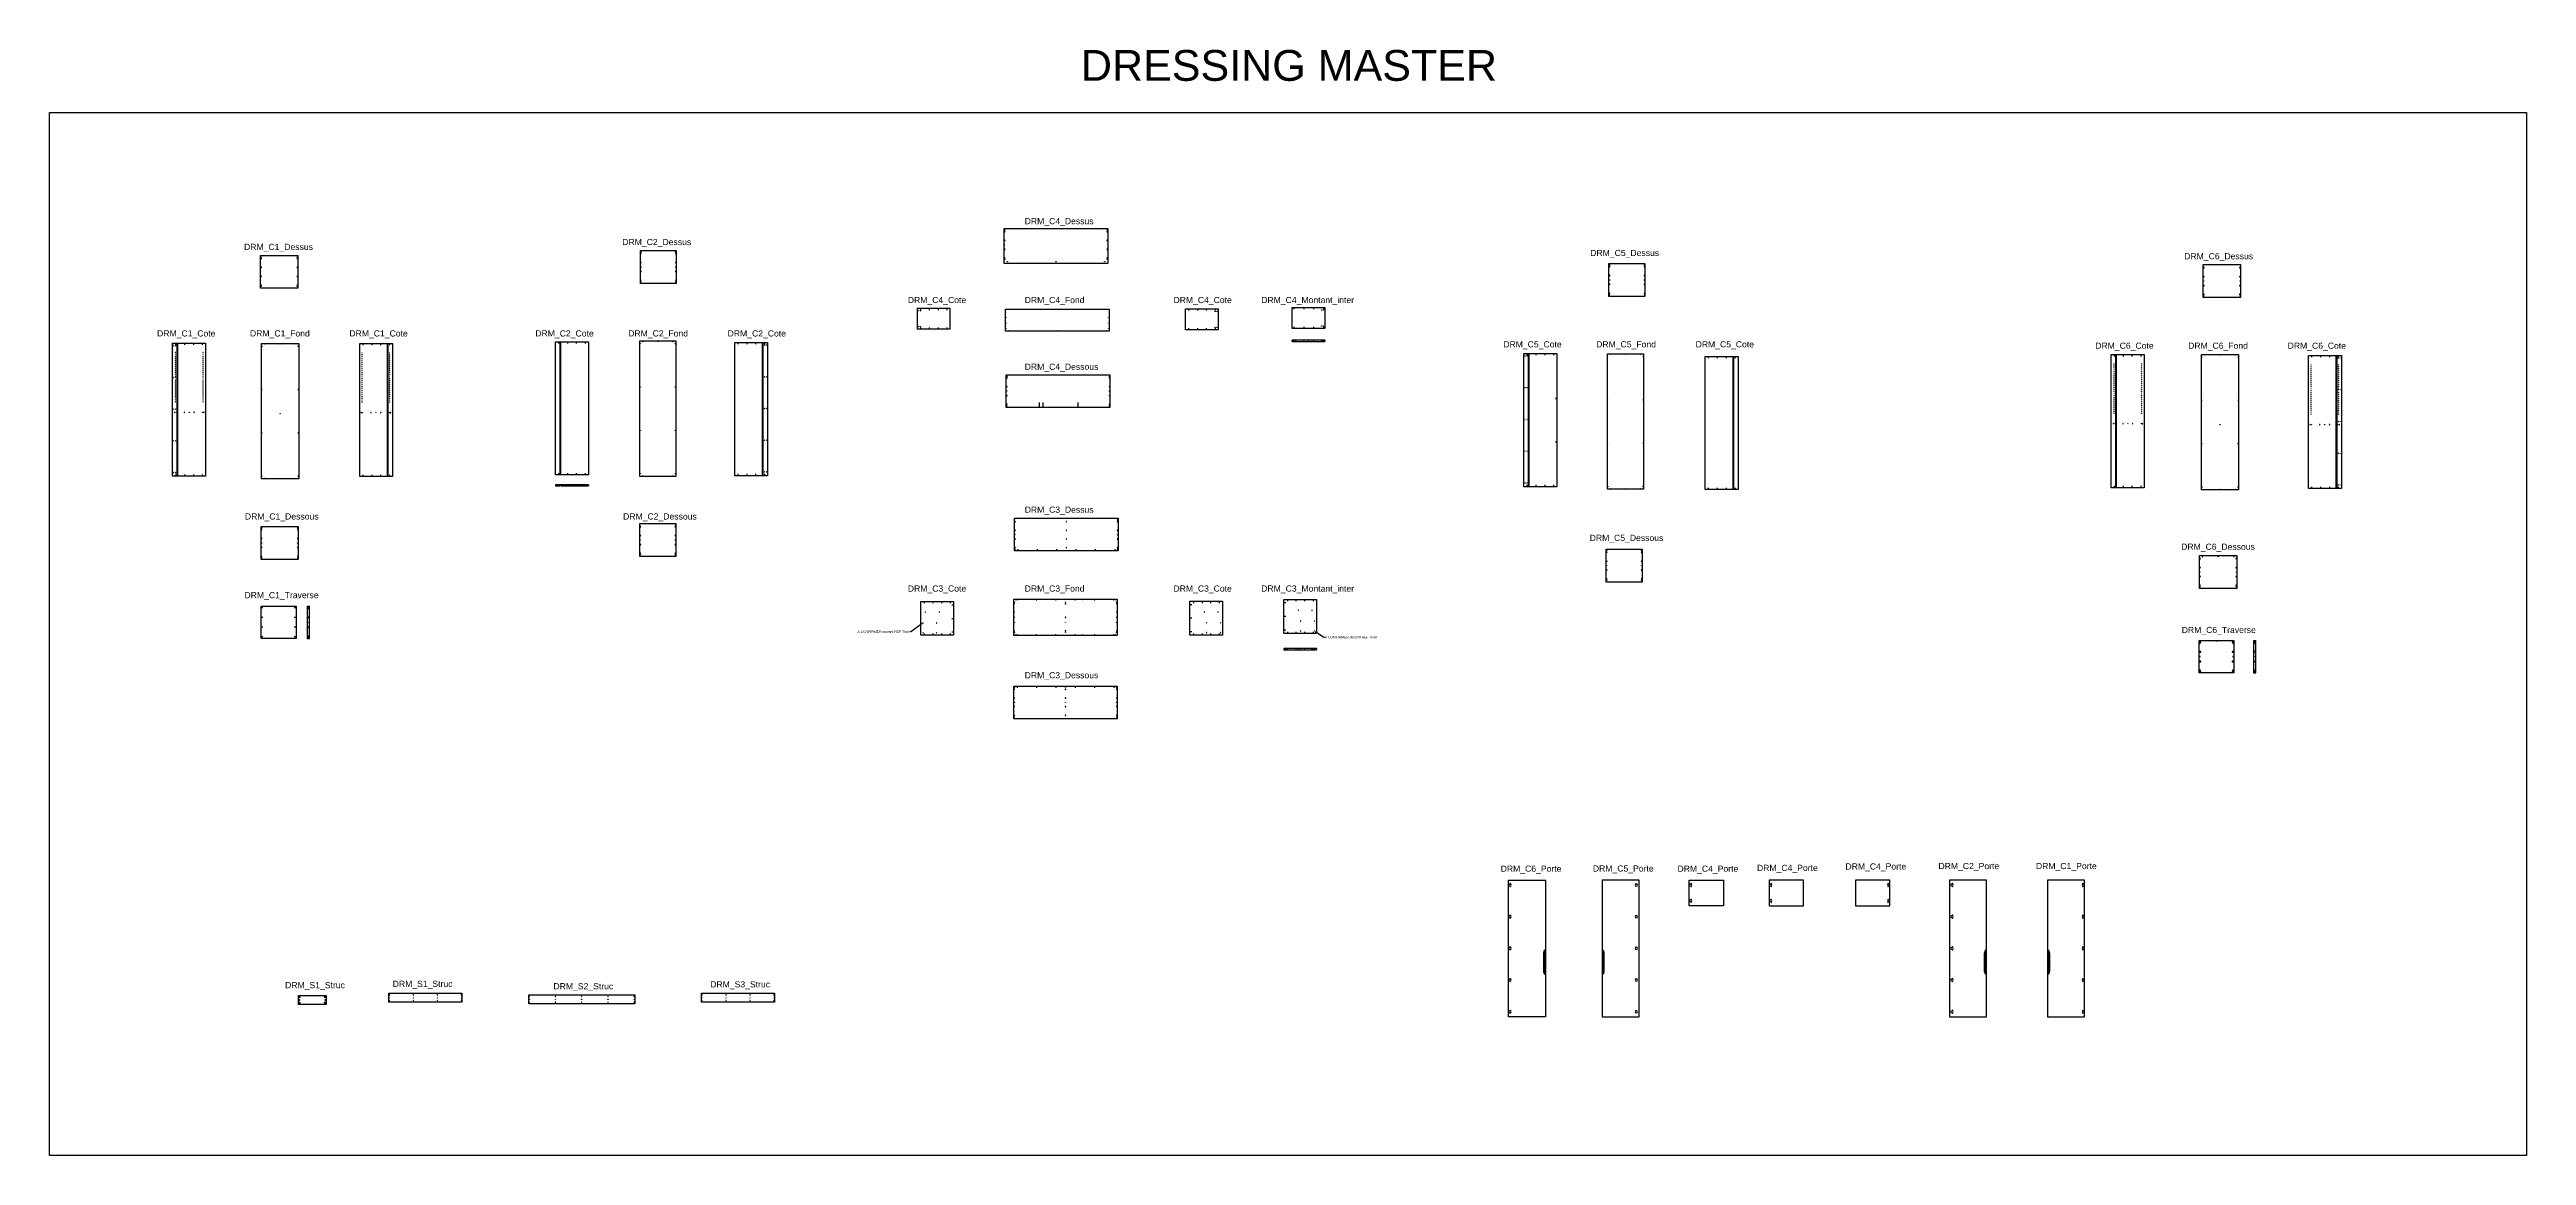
# Model space of a CAD drawing. Header units: millimetres. Extents: x 22572 to 140558, y -12987 to 35546.
# Drawn here: x 95068 to 135256, y 17599 to 35546 of the extents above; entities that cross this region are included whole.
import ezdxf
from ezdxf import colors
from ezdxf.entities.mleader import LeaderData, LeaderLine
from ezdxf.math import Vec2, Vec3

# ---------------------------------------------------------------- set-up
doc = ezdxf.new("R2010")
doc.units = ezdxf.units.MM
for name, color, linetype in [('Percage 35 prof.14', 54, 'Continuous'), ('Percage 4 prof.total', 20, 'Continuous'), ('Percage 5 prof.9', 200, 'Continuous'), ('Percage 8 prof.14', 160, 'Continuous'), ('Percage chant 10 prof.77', 160, 'Continuous'), ('Percage chant 8 prof.28', 10, 'Continuous'), ('Pointage', 10, 'Continuous'), ('Rainure prof.11', 160, 'Continuous'), ('TEXTE', 7, 'Continuous')]:
    doc.layers.add(name, color=color, linetype=linetype)
doc.styles.add('Objet', font='arial.ttf', dxfattribs={"height": 100})
doc.styles.get("Standard").update_dxf_attribs({"font": 'arial.ttf', "height": 4})

msp = doc.modelspace()

# ---------------------------------------------------------------- texts
at = {"layer": 'TEXTE', "transparency": 33554687, "attachment_point": 1, "style": 'Objet'}
for s, width, insert, char_height in [('\\pi4342.86356;DRESSING MASTER', 15376.04, (107459, 35538), 500), ('DRM_C4_Dessus', 867.25, (110890, 32811), 100), ('DRM_C1_Dessus', 867.25, (98224, 32393), 100), ('DRM_C2_Dessus', 867.25, (104361, 32472), 100), ('DRM_C5_Dessus', 867.25, (120066, 32295), 100), ('DRM_C6_Dessus', 867.25, (129704, 32242), 100), ('DRM_C4_Cote', 867.25, (108994, 31531), 100), ('DRM_C4_Fond', 867.25, (110890, 31531), 100), ('DRM_C4_Cote', 867.25, (113304, 31531), 100), ('DRM_C4_Montant_inter', 867.25, (114728, 31531), 100), ('DRM_C1_Cote', 867.25, (96813, 30989), 100), ('DRM_C1_Fond', 867.25, (98320, 30989), 100), ('DRM_C1_Cote', 867.25, (99933, 30989), 100), ('DRM_C2_Cote', 867.25, (102950, 30989), 100), ('DRM_C2_Fond', 867.25, (104457, 30989), 100), ('DRM_C2_Cote', 867.25, (106070, 30989), 100), ('DRM_C5_Cote', 867.25, (118655, 30812), 100), ('DRM_C5_Fond', 867.25, (120162, 30812), 100), ('DRM_C5_Cote', 867.25, (121776, 30812), 100), ('DRM_C6_Cote', 867.25, (128260, 30790), 100), ('DRM_C6_Fond', 867.25, (129767, 30790), 100), ('DRM_C6_Cote', 867.25, (131381, 30790), 100), ('DRM_C4_Dessous', 867.25, (110890, 30448), 100), ('DRM_C1_Dessous', 867.25, (98238, 28019), 100), ('DRM_C2_Dessous', 867.25, (104374, 28019), 100), ('DRM_C3_Dessus', 867.25, (110890, 28129), 100), ('DRM_C5_Dessous', 867.25, (120057, 27671), 100), ('DRM_C6_Dessous', 867.25, (129654, 27528), 100), ('DRM_C1_Traverse', 867.25, (98231, 26742), 100), ('DRM_C3_Cote', 867.25, (108994, 26849), 100), ('DRM_C3_Fond', 867.25, (110890, 26849), 100), ('DRM_C3_Cote', 867.25, (113304, 26849), 100), ('DRM_C3_Montant_inter', 867.25, (114728, 26849), 100), ('DRM_C6_Traverse', 867.25, (129663, 26177), 100), ('DRM_C3_Dessous', 867.25, (110890, 25442), 100), ('DRM_C6_Porte', 867.25, (118613, 22303), 100), ('DRM_C5_Porte', 867.25, (120109, 22306), 100), ('DRM_C4_Porte', 867.25, (121482, 22303), 100), ('DRM_C4_Porte', 867.25, (122772, 22316), 100), ('DRM_C4_Porte', 867.25, (124207, 22339), 100), ('DRM_C2_Porte', 867.25, (125716, 22346), 100), ('DRM_C1_Porte', 867.25, (127298, 22346), 100), ('DRM_S1_Struc', 867.25, (98890, 20413), 100), ('DRM_S1_Struc', 867.25, (100636, 20434), 100), ('DRM_S2_Struc', 867.25, (103244, 20395), 100), ('DRM_S3_Struc', 867.25, (105788, 20426), 100)]:
    msp.add_mtext_dynamic_manual_height_columns(s, width=width, gutter_width=500, heights=[0], dxfattribs=dict(at, insert=insert, char_height=char_height))

# ---------------------------------------------------------------- linework, layer by layer
for p, q in [((115232, 30810), (115232, 30829)), ((115761, 30829), (115232, 30829)), ((115251, 30821), (115232, 30821)), ((115232, 30818), (115251, 30818)), ((115232, 30810), (115761, 30810)), ((115251, 30818), (115251, 30821)), ((115709, 30817), (115707, 30813)), ((115707, 30813), (115709, 30813)), ((115707, 30813), (115707, 30810)), ((115712, 30813), (115709, 30817)), ((115709, 30813), (115712, 30813)), ((115712, 30810), (115712, 30813)), ((115741, 30817), (115739, 30813)), ((115739, 30813), (115741, 30813)), ((115739, 30813), (115739, 30810)), ((115744, 30813), (115741, 30817)), ((115741, 30813), (115744, 30813)), ((115744, 30810), (115744, 30813)), ((115761, 30829), (115761, 30810)), ((119503, 29885), (119503, 29882)), ((119522, 29885), (119503, 29885)), ((119503, 29882), (119522, 29882)), ((119503, 29182), (119503, 29179)), ((119522, 29182), (119503, 29182)), ((119503, 29179), (119522, 29179)), ((103276, 28482), (103276, 28463)), ((103810, 28482), (103276, 28482)), ((103276, 28463), (103346, 28463)), ((103364, 28474), (103346, 28474)), ((103346, 28474), (103346, 28463)), ((103364, 28463), (103364, 28474)), ((103364, 28463), (103810, 28463)), ((103543, 28476), (103541, 28473)), ((103541, 28473), (103541, 28473)), ((103541, 28473), (103544, 28473)), ((103541, 28473), (103541, 28472)), ((103541, 28472), (103541, 28463)), ((103544, 28473), (103543, 28476)), ((103544, 28473), (103544, 28473)), ((103544, 28472), (103544, 28473)), ((103544, 28463), (103544, 28472)), ((103791, 28474), (103791, 28471)), ((103810, 28474), (103791, 28474)), ((103791, 28471), (103810, 28471)), ((103810, 28482), (103810, 28463)), ((129996, 27333), (129996, 27314)), ((129999, 27314), (129999, 27333)), ((130252, 27333), (130252, 27314)), ((130255, 27314), (130255, 27333)), ((130509, 27333), (130509, 27314)), ((130512, 27314), (130512, 27333)), ((129996, 27314), (129999, 27314)), ((130252, 27314), (130255, 27314)), ((130509, 27314), (130512, 27314)), ((99246, 26513), (99284, 26513)), ((99246, 26513), (99246, 25989)), ((99264, 26513), (99264, 26494)), ((99264, 26494), (99267, 26494)), ((99267, 26494), (99267, 26513)), ((99284, 25989), (99284, 26513)), ((99246, 25989), (99284, 25989)), ((115626, 25825), (115097, 25825)), ((115097, 25825), (115097, 25805)), ((115125, 25819), (115097, 25819)), ((115116, 25816), (115097, 25816)), ((115097, 25813), (115116, 25813)), ((115097, 25811), (115125, 25811)), ((115097, 25805), (115626, 25805)), ((115116, 25815), (115116, 25816)), ((115116, 25813), (115116, 25815)), ((115125, 25811), (115125, 25819)), ((115325, 25825), (115325, 25805)), ((115330, 25805), (115330, 25825)), ((115366, 25825), (115366, 25805)), ((115371, 25805), (115371, 25825)), ((115549, 25825), (115549, 25805)), ((115554, 25805), (115554, 25825)), ((115590, 25825), (115590, 25805)), ((115595, 25805), (115595, 25825)), ((115626, 25825), (115626, 25805)), ((129972, 25935), (129944, 25935)), ((129944, 25927), (129972, 25927)), ((129963, 25912), (129944, 25912)), ((129944, 25909), (129963, 25909)), ((129972, 25776), (129944, 25776)), ((129944, 25768), (129972, 25768)), ((129963, 25909), (129963, 25912)), ((129972, 25931), (129972, 25935)), ((129972, 25927), (129972, 25931)), ((129972, 25772), (129972, 25776)), ((129972, 25768), (129972, 25772)), ((130225, 25956), (130225, 25937)), ((130225, 25937), (130228, 25937)), ((130228, 25937), (130228, 25956)), ((130481, 25935), (130481, 25927)), ((130509, 25935), (130481, 25935)), ((130481, 25927), (130509, 25927)), ((130481, 25776), (130481, 25768)), ((130509, 25776), (130481, 25776)), ((130481, 25768), (130509, 25768)), ((130490, 25912), (130490, 25909)), ((130509, 25912), (130490, 25912)), ((130490, 25909), (130509, 25909)), ((130825, 25956), (130863, 25956)), ((130825, 25956), (130825, 25432)), ((130842, 25956), (130842, 25937)), ((130842, 25937), (130845, 25937)), ((130845, 25937), (130845, 25956)), ((130863, 25432), (130863, 25956)), ((129963, 25695), (129944, 25695)), ((129944, 25692), (129963, 25692)), ((129972, 25618), (129944, 25618)), ((129944, 25610), (129972, 25610)), ((129963, 25478), (129944, 25478)), ((129944, 25475), (129963, 25475)), ((129972, 25460), (129944, 25460)), ((129944, 25452), (129972, 25452)), ((129963, 25692), (129963, 25695)), ((129963, 25475), (129963, 25478)), ((129972, 25614), (129972, 25618)), ((129972, 25610), (129972, 25614)), ((129972, 25456), (129972, 25460)), ((129972, 25452), (129972, 25456)), ((130481, 25618), (130481, 25610)), ((130509, 25618), (130481, 25618)), ((130481, 25610), (130509, 25610)), ((130481, 25460), (130481, 25452)), ((130509, 25460), (130481, 25460)), ((130481, 25452), (130509, 25452)), ((130490, 25695), (130490, 25692)), ((130509, 25695), (130490, 25695)), ((130490, 25692), (130509, 25692)), ((130490, 25478), (130490, 25475)), ((130509, 25478), (130490, 25478)), ((130490, 25475), (130509, 25475)), ((130825, 25432), (130863, 25432)), ((99137, 20174), (99109, 20174)), ((99109, 20166), (99137, 20166)), ((99128, 20124), (99109, 20124)), ((99109, 20121), (99128, 20121)), ((99128, 20121), (99128, 20124)), ((99137, 20166), (99137, 20174)), ((99526, 20174), (99526, 20166)), ((99554, 20174), (99526, 20174)), ((99526, 20166), (99554, 20166)), ((99535, 20124), (99535, 20121)), ((99554, 20124), (99535, 20124)), ((99535, 20121), (99554, 20121)), ((99137, 20079), (99109, 20079)), ((99109, 20071), (99137, 20071)), ((99137, 20071), (99137, 20079)), ((99526, 20079), (99526, 20071)), ((99554, 20079), (99526, 20079)), ((99526, 20071), (99554, 20071))]:
    msp.add_line(p, q)
for points in [[(95068, 34524), (135256, 34524), (135256, 17599), (95068, 17599)], [(112237, 32072), (110557, 32072), (110557, 32640), (112237, 32640)], [(98493, 31671), (98493, 32204), (99096, 32204), (99096, 31671)], [(105237, 31750), (104654, 31750), (104654, 32283), (105237, 32283)], [(120953, 32073), (120953, 31540), (120370, 31540), (120370, 32073)], [(130615, 32055), (130615, 31521), (130012, 31521), (130012, 32055)], [(109677, 31007), (109149, 31007), (109149, 31347), (109677, 31347)], [(115761, 31020), (115232, 31020), (115232, 31360), (115761, 31360)], [(110580, 30975), (110580, 31334), (112260, 31334), (112260, 30975)], [(113500, 30997), (113500, 31337), (114028, 31337), (114028, 30997)], [(97597, 28620), (97063, 28620), (97063, 30780), (97597, 30780)], [(99111, 30776), (99111, 28578), (98508, 28578), (98508, 30776)], [(100100, 28615), (100100, 30775), (100634, 30775), (100634, 28615)], [(103810, 28645), (103276, 28645), (103276, 30805), (103810, 30805)], [(105230, 28618), (104647, 28618), (104647, 30816), (105230, 30816)], [(106185, 28630), (106185, 30790), (106719, 30790), (106719, 28630)], [(119522, 30612), (119522, 28452), (118988, 28452), (118988, 30612)], [(120931, 30609), (120931, 28411), (120348, 28411), (120348, 30609)], [(121932, 28407), (121932, 30567), (122466, 30567), (122466, 28407)], [(129051, 30595), (129051, 28435), (128518, 28435), (128518, 30595)], [(129982, 28401), (129982, 30599), (130585, 30599), (130585, 28401)], [(132253, 30580), (132253, 28420), (131720, 28420), (131720, 30580)], [(110592, 30267), (112272, 30267), (112272, 29739), (110592, 29739)], [(99103, 27272), (98500, 27272), (98500, 27805), (99103, 27805)], [(105230, 27319), (104647, 27319), (104647, 27852), (105230, 27852)], [(112405, 27409), (110725, 27409), (110725, 27939), (112405, 27939)], [(120908, 26904), (120325, 26904), (120325, 27437), (120908, 27437)], [(130555, 27333), (130555, 26799), (129952, 26799), (129952, 27333)], [(109735, 26590), (109735, 26040), (109205, 26040), (109205, 26590)], [(112392, 26037), (110712, 26037), (110712, 26627), (112392, 26627)], [(113572, 26042), (113572, 26592), (114101, 26592), (114101, 26042)], [(115626, 26620), (115626, 26070), (115097, 26070), (115097, 26620)], [(99067, 26513), (99067, 25989), (98502, 25989), (98502, 26513)], [(130509, 25956), (130509, 25432), (129944, 25432), (129944, 25956)], [(110712, 24686), (110712, 25216), (112392, 25216), (112392, 24686)], [(118741, 19850), (118741, 22068), (119341, 22068), (119341, 19850)], [(120260, 19850), (120859, 19850), (120859, 22068), (120260, 22068)], [(121672, 21650), (121672, 22068), (122229, 22068), (122229, 21650)], [(123527, 21650), (123527, 22068), (122970, 22068), (122970, 21650)], [(124928, 21650), (124928, 22068), (124371, 22068), (124371, 21650)], [(126493, 19850), (126493, 22068), (125893, 22068), (125893, 19850)], [(127486, 19850), (128086, 19850), (128086, 22068), (127486, 22068)], [(99554, 20195), (99554, 20050), (99109, 20050), (99109, 20195)], [(100574, 20085), (100574, 20230), (101760, 20230), (101760, 20085)], [(102842, 20060), (102842, 20205), (104562, 20205), (104562, 20060)], [(105645, 20085), (105645, 20230), (106831, 20230), (106831, 20085)]]:
    msp.add_lwpolyline(points, close=True)
at = {"extrusion": (0, 0, -1)}
for points in [[(-119313, 20881, 0.229416), (-119341, 20940)], [(-120260, 20940, 0.229416), (-120288, 20881)], [(-126464, 20881, 0.229416), (-126493, 20940)], [(-127486, 20940, 0.229416), (-127515, 20881)], [(-119341, 20530, 0.229416), (-119313, 20589)], [(-120288, 20589, 0.229416), (-120260, 20530)], [(-126493, 20530, 0.229416), (-126464, 20589)], [(-127515, 20589, 0.229416), (-127486, 20530)]]:
    msp.add_lwpolyline(points, format="xyb", dxfattribs=at)
for points in [[(119341, 20930, 0.392393), (119323, 20910), (119323, 20560, 0.392393), (119341, 20540)], [(120260, 20540, 0.392393), (120278, 20560), (120278, 20910, 0.392393), (120260, 20930)], [(126493, 20930, 0.392393), (126474, 20910), (126474, 20560, 0.392393), (126493, 20540)], [(127486, 20540, 0.392393), (127505, 20560), (127505, 20910, 0.392393), (127486, 20930)]]:
    msp.add_lwpolyline(points, format="xyb")
for points in [[(119313, 20589), (119313, 20881)], [(120288, 20881), (120288, 20589)], [(126464, 20589), (126464, 20881)], [(127515, 20881), (127515, 20589)]]:
    msp.add_lwpolyline(points)
for centre in [(-115257, 30820), (-115417, 30820), (-115577, 30820), (-115737, 30820), (-103326, 28472), (-103470, 28472), (-103615, 28472), (-103760, 28472), (-99265, 26488), (-99265, 26330), (-99265, 26171), (-99265, 26013), (-115152, 25815), (-115292, 25815), (-115431, 25815), (-115571, 25815), (-130844, 25931), (-130844, 25772), (-130844, 25614), (-130844, 25456)]:
    msp.add_circle(centre, 4, dxfattribs=at)
for centre in [(115282, 30820), (115497, 30820), (115712, 30820), (103301, 28472), (103543, 28472), (103785, 28472), (99265, 26468), (99265, 26250), (99265, 26033), (115122, 25815), (115361, 25815), (115601, 25815), (130844, 25911), (130844, 25693), (130844, 25476)]:
    msp.add_circle(centre, 1.5)
at = {"layer": 'Percage 35 prof.14', "transparency": 33554687, "extrusion": (0, 0, -1)}
for centre in [(-118764, 21988), (-120815, 21988), (-121695, 21988), (-121695, 21730), (-122994, 21988), (-122994, 21730), (-124906, 21988), (-124906, 21730), (-125937, 21988), (-128064, 21988), (-118764, 21474), (-120815, 21474), (-125937, 21474), (-128064, 21474), (-118764, 20959), (-120815, 20959), (-125937, 20959), (-128064, 20959), (-118764, 20445), (-120815, 20445), (-125937, 20445), (-128064, 20445), (-118764, 19930), (-120815, 19930), (-125937, 19930), (-128064, 19930)]:
    msp.add_circle(centre, 17.5, dxfattribs=at)
at = {"layer": 'Percage 4 prof.total', "transparency": 33554687}
for centre in [(110567, 32616), (112228, 32616), (98502, 32180), (99086, 32180), (104664, 32259), (105228, 32259), (110567, 32376), (112228, 32376), (98502, 31938), (99086, 31938), (104664, 32017), (104664, 31775), (105228, 32017), (105228, 31775), (110567, 32136), (110607, 32102), (111397, 32102), (112187, 32102), (112228, 32136), (120380, 32049), (120380, 31807), (120944, 32049), (120944, 31807), (130022, 32030), (130022, 31788), (130606, 32030), (130606, 31788), (98502, 31696), (99086, 31696), (120380, 31565), (120944, 31565), (130022, 31546), (130606, 31546), (110589, 31289), (110589, 31200), (110589, 31110), (110589, 31020), (110625, 30985), (111420, 30985), (112215, 30985), (112250, 31289), (112250, 31200), (112250, 31110), (112250, 31020), (98517, 30731), (98553, 30767), (98809, 30767), (99066, 30767), (99101, 30731), (104656, 30771), (104692, 30807), (104938, 30807), (105185, 30807), (105220, 30771), (120357, 30564), (120393, 30599), (120639, 30599), (120886, 30599), (120921, 30564), (129992, 30554), (130027, 30589), (130284, 30589), (130540, 30589), (130576, 30554), (110602, 30242), (112263, 30242), (98517, 30029), (99101, 30029), (104656, 30069), (105220, 30069), (110602, 30003), (110602, 29763), (112263, 30003), (112263, 29763), (120357, 29861), (120921, 29861), (129992, 29851), (130576, 29851), (97117, 29659), (97335, 29659), (97552, 29659), (98809, 29636), (100145, 29654), (100362, 29654), (100580, 29654), (104656, 29366), (105220, 29366), (128572, 29474), (128789, 29474), (129006, 29474), (130284, 29459), (131765, 29459), (131982, 29459), (132199, 29459), (98517, 29326), (99101, 29326), (120357, 29158), (120921, 29158), (129992, 29148), (130576, 29148), (98517, 28623), (98553, 28588), (98809, 28588), (99066, 28588), (99101, 28623), (104656, 28663), (104692, 28628), (104938, 28628), (105185, 28628), (105220, 28663), (120357, 28456), (120393, 28420), (120639, 28420), (120886, 28420), (120921, 28456), (129992, 28446), (130027, 28410), (130284, 28410), (130540, 28410), (130576, 28446), (98510, 27780), (99094, 27780), (104656, 27827), (105220, 27827), (110735, 27914), (112395, 27914), (98510, 27538), (99094, 27538), (104656, 27585), (104656, 27343), (105220, 27585), (105220, 27343), (110735, 27674), (110735, 27434), (112395, 27674), (112395, 27434), (120335, 27412), (120899, 27412), (98510, 27296), (99094, 27296), (120335, 27170), (120335, 26928), (120899, 27170), (120899, 26928), (129962, 27308), (129962, 27066), (130546, 27308), (130546, 27066), (110722, 26582), (110737, 26617), (111281, 26617), (111552, 26582), (111824, 26617), (112367, 26617), (112382, 26582), (129962, 26824), (130546, 26824), (110722, 26416), (110722, 26249), (111552, 26416), (111552, 26249), (112382, 26416), (112382, 26249), (110722, 26082), (110737, 26047), (111281, 26047), (111552, 26082), (111824, 26047), (112367, 26047), (112382, 26082), (110722, 25191), (110722, 24951), (111552, 25191), (111552, 24951), (112382, 25191), (112382, 24951), (110722, 24711), (111552, 24711), (112382, 24711), (100583, 20157), (100972, 20157), (101361, 20157), (101750, 20157), (102852, 20132), (103277, 20132), (103702, 20132), (104128, 20132), (104553, 20132), (105654, 20157), (106043, 20157), (106432, 20157), (106821, 20157)]:
    msp.add_circle(centre, 2, dxfattribs=at)
at = {"layer": 'Percage 5 prof.9', "transparency": 33554687}
for centre in [(109168, 31306), (109168, 31048), (109200, 31306), (109200, 31048), (113977, 31296), (113977, 31038), (114009, 31296), (114009, 31038), (119007, 30571), (119039, 30571), (119007, 30057), (119039, 30057), (119007, 29542), (119039, 29542), (119007, 29028), (119039, 29028), (119007, 28513), (119039, 28513)]:
    msp.add_circle(centre, 2.5, dxfattribs=at)
at = {"layer": 'Percage 5 prof.9'}
for centre in [(115709, 31319), (115709, 31061), (115741, 31319), (115741, 31061)]:
    msp.add_circle(centre, 2.5, dxfattribs=at)
at = {"layer": 'Percage 5 prof.9', "transparency": 33554687, "extrusion": (0, 0, -1)}
for centre in [(-97083, 30739), (-97109, 30629), (-97109, 30597), (-97109, 30565), (-97115, 30739), (-97557, 30629), (-97557, 30597), (-97557, 30565), (-100140, 30624), (-100140, 30592), (-100140, 30560), (-100588, 30624), (-100588, 30592), (-100588, 30560), (-106668, 30749), (-106700, 30749), (-97083, 30224), (-97109, 30533), (-97109, 30501), (-97109, 30469), (-97109, 30437), (-97109, 30405), (-97109, 30373), (-97109, 30341), (-97109, 30309), (-97109, 30277), (-97109, 30245), (-97109, 30181), (-97109, 30149), (-97115, 30224), (-97557, 30533), (-97557, 30501), (-97557, 30469), (-97557, 30437), (-97557, 30405), (-97557, 30373), (-97557, 30341), (-97557, 30309), (-97557, 30277), (-97557, 30245), (-97557, 30213), (-97557, 30181), (-97557, 30149), (-100140, 30528), (-100140, 30496), (-100140, 30464), (-100140, 30432), (-100140, 30400), (-100140, 30368), (-100140, 30336), (-100140, 30304), (-100140, 30272), (-100140, 30240), (-100140, 30208), (-100140, 30176), (-100140, 30144), (-100588, 30528), (-100588, 30496), (-100588, 30464), (-100588, 30432), (-100588, 30400), (-100588, 30368), (-100588, 30336), (-100588, 30304), (-100588, 30272), (-100588, 30240), (-100588, 30208), (-100588, 30176), (-100588, 30144), (-106668, 30234), (-106700, 30234), (-128564, 30444), (-128564, 30412), (-128564, 30380), (-128564, 30348), (-128564, 30316), (-128564, 30284), (-128564, 30252), (-128564, 30220), (-128564, 30188), (-128564, 30156), (-129011, 30444), (-129011, 30412), (-129011, 30380), (-129011, 30348), (-129011, 30316), (-129011, 30284), (-129011, 30252), (-129011, 30220), (-129011, 30188), (-129011, 30156), (-131760, 30429), (-131760, 30397), (-131760, 30365), (-131760, 30333), (-131760, 30301), (-131760, 30269), (-131760, 30237), (-131760, 30205), (-131760, 30173), (-131760, 30141), (-132202, 30539), (-132207, 30429), (-132207, 30397), (-132207, 30365), (-132207, 30333), (-132207, 30301), (-132207, 30269), (-132207, 30237), (-132207, 30205), (-132207, 30173), (-132207, 30141), (-132234, 30539), (-97109, 30117), (-97109, 30085), (-97109, 30053), (-97109, 30021), (-97109, 29989), (-97109, 29957), (-97109, 29925), (-97109, 29893), (-97109, 29861), (-97109, 29829), (-97557, 30117), (-97557, 30085), (-97557, 30053), (-97557, 30021), (-97557, 29989), (-97557, 29957), (-97557, 29925), (-97557, 29893), (-97557, 29861), (-97557, 29829), (-100140, 30112), (-100140, 30080), (-100140, 30048), (-100140, 30016), (-100140, 29984), (-100140, 29952), (-100140, 29920), (-100140, 29888), (-100140, 29856), (-100140, 29824), (-100588, 30112), (-100588, 30080), (-100588, 30048), (-100588, 30016), (-100588, 29984), (-100588, 29952), (-100588, 29920), (-100588, 29888), (-100588, 29856), (-100588, 29824), (-128564, 30124), (-128564, 30092), (-128564, 30060), (-128564, 30028), (-128564, 29996), (-128564, 29964), (-128564, 29932), (-128564, 29900), (-128564, 29868), (-128564, 29836), (-128564, 29804), (-128564, 29772), (-128564, 29740), (-129011, 30124), (-129011, 30092), (-129011, 30060), (-129011, 30028), (-129011, 29996), (-129011, 29964), (-129011, 29932), (-129011, 29900), (-129011, 29868), (-129011, 29836), (-129011, 29804), (-129011, 29772), (-129011, 29740), (-131760, 30109), (-131760, 30077), (-131760, 30045), (-131760, 30013), (-131760, 29981), (-131760, 29949), (-131760, 29917), (-131760, 29885), (-131760, 29853), (-131760, 29821), (-131760, 29789), (-131760, 29757), (-132202, 30024), (-132207, 30109), (-132207, 30077), (-132207, 30045), (-132207, 29981), (-132207, 29949), (-132207, 29917), (-132207, 29885), (-132207, 29853), (-132207, 29821), (-132207, 29789), (-132207, 29757), (-132234, 30024), (-97083, 29710), (-97115, 29710), (-106668, 29720), (-106700, 29720), (-128564, 29708), (-128564, 29676), (-128564, 29644), (-129011, 29708), (-129011, 29676), (-129011, 29644), (-131760, 29725), (-131760, 29693), (-131760, 29661), (-131760, 29629), (-132202, 29510), (-132207, 29725), (-132207, 29693), (-132207, 29661), (-132207, 29629), (-132234, 29510), (-97083, 29195), (-97115, 29195), (-106668, 29205), (-106700, 29205), (-132202, 28995), (-132234, 28995), (-97083, 28681), (-97115, 28681), (-106668, 28691), (-106700, 28691), (-132202, 28481), (-132234, 28481), (-109239, 26241), (-109280, 26417), (-109463, 26241), (-109504, 26417), (-113803, 26419), (-113844, 26243), (-114027, 26419), (-114068, 26243), (-115328, 26447), (-115369, 26271), (-115552, 26447), (-115593, 26271), (-109239, 26081), (-109463, 26081), (-113844, 26083), (-114068, 26083), (-115369, 26111), (-115593, 26111)]:
    msp.add_circle(centre, 2.5, dxfattribs=at)
at = {"layer": 'Percage 8 prof.14', "transparency": 33554687, "extrusion": (0, 0, -1)}
for centre in [(-110567, 32591), (-112228, 32591), (-98502, 32155), (-99086, 32155), (-104664, 32234), (-105228, 32234), (-110567, 32448), (-110567, 32304), (-110567, 32161), (-112228, 32448), (-112228, 32304), (-112228, 32161), (-98502, 32010), (-98502, 31865), (-99086, 32010), (-99086, 31865), (-104664, 32089), (-104664, 31945), (-104664, 31800), (-105228, 32089), (-105228, 31945), (-105228, 31800), (-120380, 32024), (-120380, 31879), (-120944, 32024), (-120944, 31879), (-130022, 32005), (-130022, 31860), (-130606, 32005), (-130606, 31860), (-98502, 31721), (-99086, 31721), (-120380, 31734), (-120380, 31590), (-120944, 31734), (-120944, 31590), (-130022, 31716), (-130022, 31571), (-130606, 31716), (-130606, 31571), (-110602, 30217), (-112263, 30217), (-110602, 30074), (-110602, 29931), (-110602, 29788), (-112263, 30074), (-112263, 29931), (-112263, 29788), (-97097, 29659), (-97256, 29659), (-97414, 29659), (-97572, 29659), (-100125, 29654), (-100283, 29654), (-100442, 29654), (-100600, 29654), (-128552, 29474), (-128710, 29474), (-128868, 29474), (-129026, 29474), (-131745, 29459), (-131903, 29459), (-132061, 29459), (-132219, 29459), (-98510, 27755), (-99094, 27755), (-104656, 27802), (-105220, 27802), (-110735, 27884), (-110735, 27744), (-111565, 27884), (-111565, 27744), (-112395, 27884), (-112395, 27744), (-98510, 27611), (-98510, 27466), (-99094, 27611), (-99094, 27466), (-104656, 27657), (-104656, 27513), (-104656, 27368), (-105220, 27657), (-105220, 27513), (-105220, 27368), (-110735, 27604), (-110735, 27464), (-111565, 27604), (-111565, 27464), (-112395, 27604), (-112395, 27464), (-120335, 27387), (-120899, 27387), (-98510, 27321), (-99094, 27321), (-120335, 27243), (-120335, 27098), (-120335, 26953), (-120899, 27243), (-120899, 27098), (-120899, 26953), (-129962, 27283), (-129962, 27138), (-129962, 26993), (-130546, 27283), (-130546, 27138), (-130546, 26993), (-110722, 26552), (-110767, 26617), (-111081, 26617), (-111395, 26617), (-111552, 26552), (-111709, 26617), (-112023, 26617), (-112337, 26617), (-112382, 26552), (-129962, 26849), (-130546, 26849), (-110722, 26332), (-111552, 26332), (-112382, 26332), (-110722, 26112), (-110767, 26047), (-111081, 26047), (-111395, 26047), (-111552, 26112), (-111709, 26047), (-112023, 26047), (-112337, 26047), (-112382, 26112), (-110722, 25161), (-110722, 25021), (-111552, 25161), (-111552, 25021), (-112382, 25161), (-112382, 25021), (-110722, 24881), (-110722, 24741), (-111552, 24881), (-111552, 24741), (-112382, 24881), (-112382, 24741), (-100583, 20205), (-100583, 20110), (-100972, 20205), (-100972, 20110), (-101361, 20205), (-101361, 20110), (-101750, 20205), (-101750, 20110), (-102852, 20180), (-103277, 20180), (-103702, 20180), (-104128, 20180), (-104553, 20180), (-105654, 20205), (-105654, 20110), (-106043, 20205), (-106043, 20110), (-106432, 20205), (-106432, 20110), (-106821, 20205), (-106821, 20110), (-102852, 20085), (-103277, 20085), (-103702, 20085), (-104128, 20085), (-104553, 20085)]:
    msp.add_circle(centre, 4, dxfattribs=at)
at = {"layer": 'Percage chant 10 prof.77'}
for p, q in [((111127, 29816), (111127, 29739)), ((111187, 29816), (111187, 29739)), ((111752, 29816), (111752, 29739))]:
    msp.add_line(p, q, dxfattribs=at)
at = {"layer": 'Percage chant 8 prof.28'}
for p, q in [((109198, 31347), (109198, 31319)), ((109341, 31347), (109341, 31319)), ((109484, 31347), (109484, 31319)), ((109627, 31347), (109627, 31319)), ((115257, 31360), (115257, 31332)), ((115417, 31360), (115417, 31332)), ((115577, 31360), (115577, 31332)), ((115737, 31360), (115737, 31332)), ((109198, 31035), (109198, 31007)), ((109341, 31035), (109341, 31007)), ((109484, 31035), (109484, 31007)), ((109627, 31035), (109627, 31007)), ((113550, 31337), (113550, 31309)), ((113550, 31025), (113550, 30997)), ((113693, 31337), (113693, 31309)), ((113693, 31025), (113693, 30997)), ((113836, 31337), (113836, 31309)), ((113836, 31025), (113836, 30997)), ((113979, 31337), (113979, 31309)), ((113979, 31025), (113979, 30997)), ((115257, 31048), (115257, 31020)), ((115417, 31048), (115417, 31020)), ((115577, 31048), (115577, 31020)), ((115737, 31048), (115737, 31020)), ((97112, 30780), (97112, 30752)), ((97257, 30780), (97257, 30752)), ((97402, 30780), (97402, 30752)), ((97547, 30780), (97547, 30752)), ((100150, 30775), (100150, 30747)), ((100295, 30775), (100295, 30747)), ((100440, 30775), (100440, 30747)), ((100585, 30775), (100585, 30747)), ((103326, 30805), (103326, 30777)), ((103470, 30805), (103470, 30777)), ((103615, 30805), (103615, 30777)), ((103760, 30805), (103760, 30777)), ((106235, 30790), (106235, 30762)), ((106380, 30790), (106380, 30762)), ((106525, 30790), (106525, 30762)), ((106670, 30790), (106670, 30762)), ((119037, 30612), (119037, 30584)), ((119182, 30612), (119182, 30584)), ((119327, 30612), (119327, 30584)), ((119472, 30612), (119472, 30584)), ((121982, 30567), (121982, 30539)), ((122127, 30567), (122127, 30539)), ((122272, 30567), (122272, 30539)), ((122417, 30567), (122417, 30539)), ((128567, 30595), (128567, 30567)), ((128712, 30595), (128712, 30567)), ((128856, 30595), (128856, 30567)), ((129001, 30595), (129001, 30567)), ((131770, 30580), (131770, 30552)), ((131914, 30580), (131914, 30552)), ((132059, 30580), (132059, 30552)), ((132204, 30580), (132204, 30552)), ((97112, 28648), (97112, 28620)), ((97257, 28648), (97257, 28620)), ((97402, 28648), (97402, 28620)), ((97547, 28648), (97547, 28620)), ((100150, 28643), (100150, 28615)), ((100295, 28643), (100295, 28615)), ((100440, 28643), (100440, 28615)), ((100585, 28643), (100585, 28615)), ((103326, 28673), (103326, 28645)), ((103470, 28673), (103470, 28645)), ((103615, 28673), (103615, 28645)), ((103760, 28673), (103760, 28645)), ((106235, 28658), (106235, 28630)), ((106380, 28658), (106380, 28630)), ((106525, 28658), (106525, 28630)), ((106670, 28658), (106670, 28630)), ((119037, 28480), (119037, 28452)), ((119182, 28480), (119182, 28452)), ((119327, 28480), (119327, 28452)), ((119472, 28480), (119472, 28452)), ((121982, 28435), (121982, 28407)), ((122127, 28435), (122127, 28407)), ((122272, 28435), (122272, 28407)), ((122417, 28435), (122417, 28407)), ((128567, 28463), (128567, 28435)), ((128712, 28463), (128712, 28435)), ((128856, 28463), (128856, 28435)), ((129001, 28463), (129001, 28435)), ((131770, 28448), (131770, 28420)), ((131914, 28448), (131914, 28420)), ((132059, 28448), (132059, 28420)), ((132204, 28448), (132204, 28420)), ((110780, 27437), (110780, 27409)), ((111094, 27437), (111094, 27409)), ((111408, 27437), (111408, 27409)), ((111722, 27437), (111722, 27409)), ((112036, 27437), (112036, 27409)), ((112350, 27437), (112350, 27409)), ((109260, 26590), (109260, 26562)), ((109400, 26590), (109400, 26562)), ((109540, 26590), (109540, 26562)), ((109680, 26590), (109680, 26562)), ((109707, 26535), (109735, 26535)), ((113600, 26537), (113572, 26537)), ((113627, 26592), (113627, 26564)), ((113767, 26592), (113767, 26564)), ((113906, 26592), (113906, 26564)), ((114046, 26592), (114046, 26564)), ((115125, 26565), (115097, 26565)), ((115152, 26620), (115152, 26592)), ((115292, 26620), (115292, 26592)), ((115431, 26620), (115431, 26592)), ((115571, 26620), (115571, 26592)), ((98530, 26488), (98502, 26488)), ((98530, 26330), (98502, 26330)), ((98530, 26171), (98502, 26171)), ((99067, 26488), (99039, 26488)), ((99067, 26330), (99039, 26330)), ((99067, 26171), (99039, 26171)), ((109707, 26315), (109735, 26315)), ((113600, 26317), (113572, 26317)), ((115125, 26345), (115097, 26345)), ((115125, 26125), (115097, 26125)), ((98530, 26013), (98502, 26013)), ((99067, 26013), (99039, 26013)), ((109260, 26068), (109260, 26040)), ((109400, 26068), (109400, 26040)), ((109540, 26068), (109540, 26040)), ((109680, 26068), (109680, 26040)), ((109707, 26095), (109735, 26095)), ((113600, 26097), (113572, 26097)), ((113627, 26070), (113627, 26042)), ((113767, 26070), (113767, 26042)), ((113906, 26070), (113906, 26042)), ((114046, 26070), (114046, 26042)), ((115152, 26098), (115152, 26070)), ((115292, 26098), (115292, 26070)), ((115431, 26098), (115431, 26070)), ((115571, 26098), (115571, 26070)), ((129972, 25931), (129944, 25931)), ((129972, 25772), (129944, 25772)), ((130509, 25931), (130481, 25931)), ((130509, 25772), (130481, 25772)), ((129972, 25614), (129944, 25614)), ((129972, 25456), (129944, 25456)), ((130509, 25614), (130481, 25614)), ((130509, 25456), (130481, 25456)), ((110767, 25216), (110767, 25188)), ((111081, 25216), (111081, 25188)), ((111395, 25216), (111395, 25188)), ((111709, 25216), (111709, 25188)), ((112023, 25216), (112023, 25188)), ((112337, 25216), (112337, 25188))]:
    msp.add_line(p, q, dxfattribs=at)
at = {"layer": 'Pointage', "transparency": 33554687, "extrusion": (0, 0, -1)}
for centre in [(-118773, 22011), (-118773, 21966), (-120806, 22011), (-120806, 21966), (-121704, 22011), (-121704, 21966), (-121704, 21753), (-121704, 21708), (-123003, 22011), (-123003, 21966), (-123003, 21753), (-123003, 21708), (-124896, 22011), (-124896, 21966), (-124896, 21753), (-124896, 21708), (-125946, 22011), (-125946, 21966), (-128054, 22011), (-128054, 21966), (-118773, 21496), (-118773, 21451), (-120806, 21496), (-120806, 21451), (-125946, 21496), (-125946, 21451), (-128054, 21496), (-128054, 21451), (-118773, 20982), (-118773, 20937), (-120806, 20982), (-120806, 20937), (-125946, 20982), (-125946, 20937), (-128054, 20982), (-128054, 20937), (-118773, 20467), (-118773, 20422), (-120806, 20467), (-120806, 20422), (-125946, 20467), (-125946, 20422), (-128054, 20467), (-128054, 20422), (-118773, 19953), (-118773, 19908), (-120806, 19953), (-120806, 19908), (-125946, 19953), (-125946, 19908), (-128054, 19953), (-128054, 19908)]:
    msp.add_circle(centre, 2.5, dxfattribs=at)
at = {"layer": 'Rainure prof.11'}
for p, q in [((97133, 30780), (97133, 28620)), ((97151, 28620), (97151, 30780)), ((100546, 30775), (100546, 28615)), ((100564, 28615), (100564, 30775)), ((103346, 30805), (103346, 28645)), ((103364, 28645), (103364, 30805)), ((106631, 30790), (106631, 28630)), ((106649, 28630), (106649, 30790)), ((119058, 30612), (119058, 28452)), ((119076, 28452), (119076, 30612)), ((122378, 30567), (122378, 28407)), ((122396, 28407), (122396, 30567)), ((128588, 30595), (128588, 28435)), ((128606, 28435), (128606, 30595)), ((132165, 30580), (132165, 28420)), ((132183, 28420), (132183, 30580))]:
    msp.add_line(p, q, dxfattribs=at)

msp.set_redraw_order([(e.dxf.handle, doc.entitydb.next_handle()) for e in msp.query("TEXT MTEXT ATTDEF DIMENSION ARC_DIMENSION")])  # texts and dimensions are drawn at this point

# ---------------------------------------------------------------- leaders
at = {"layer": 'TEXTE'}
ml = msp.add_multileader_mtext('Standard', dxfattribs=at)
ml.set_content('{\\C256;A CONFIRMER suivant REF Tiroir }', color=256)
ml.set_leader_properties()
ml.build(insert=Vec2(0, 0))
ml.multileader.update_dxf_attribs({"dogleg_length": 10, "arrow_head_size": 20})
ctx = ml.context
ctx.base_point, ctx.char_height, ctx.arrow_head_size, ctx.landing_gap_size, ctx.plane_origin = Vec3(108176, 26098), 40, 20, 1, Vec3(109240, 26239)
notes = []
notes.append((ctx, [(0, (1, 1, 0), (109043, 26098), (-1, 0), 10, [(0, [(109240, 26239)], 0, [])])]))
ctx.mtext.insert, ctx.mtext.flow_direction = Vec3(108177, 26118), 5
ml = msp.add_multileader_mtext('Standard', dxfattribs=at)
ml.set_content('A CONFIRMER suivant REF Tiroir ', color=256)
ml.set_leader_properties()
ml.build(insert=Vec2(0, 0))
ml.multileader.update_dxf_attribs({"dogleg_length": 10, "arrow_head_size": 20})
ctx = ml.context
ctx.base_point, ctx.char_height, ctx.arrow_head_size, ctx.landing_gap_size, ctx.plane_origin = Vec3(115756, 26011), 40, 20, 1, Vec3(115591, 26114)
notes.append((ctx, [(0, (1, 1, 0), (115746, 26011), (1, 0), 10, [(0, [(115591, 26114)], 0, [])])]))
ctx.mtext.insert, ctx.mtext.flow_direction = Vec3(115757, 26031), 5
for ctx, leaders in notes:
    for number, flags, end, landing, length, lines in leaders:
        leader = LeaderData()
        leader.index, (leader.has_last_leader_line, leader.has_dogleg_vector, leader.attachment_direction) = number, flags
        leader.last_leader_point, leader.dogleg_vector, leader.dogleg_length = Vec3(end), Vec3(landing), length
        for number, points, colour, breaks in lines:
            line = LeaderLine()
            line.index, line.vertices, line.color, line.breaks = number, Vec3.list(points), colors.encode_raw_color(colour), breaks
            leader.lines.append(line)
        ctx.leaders.append(leader)

doc.saveas('drawing.dxf')
